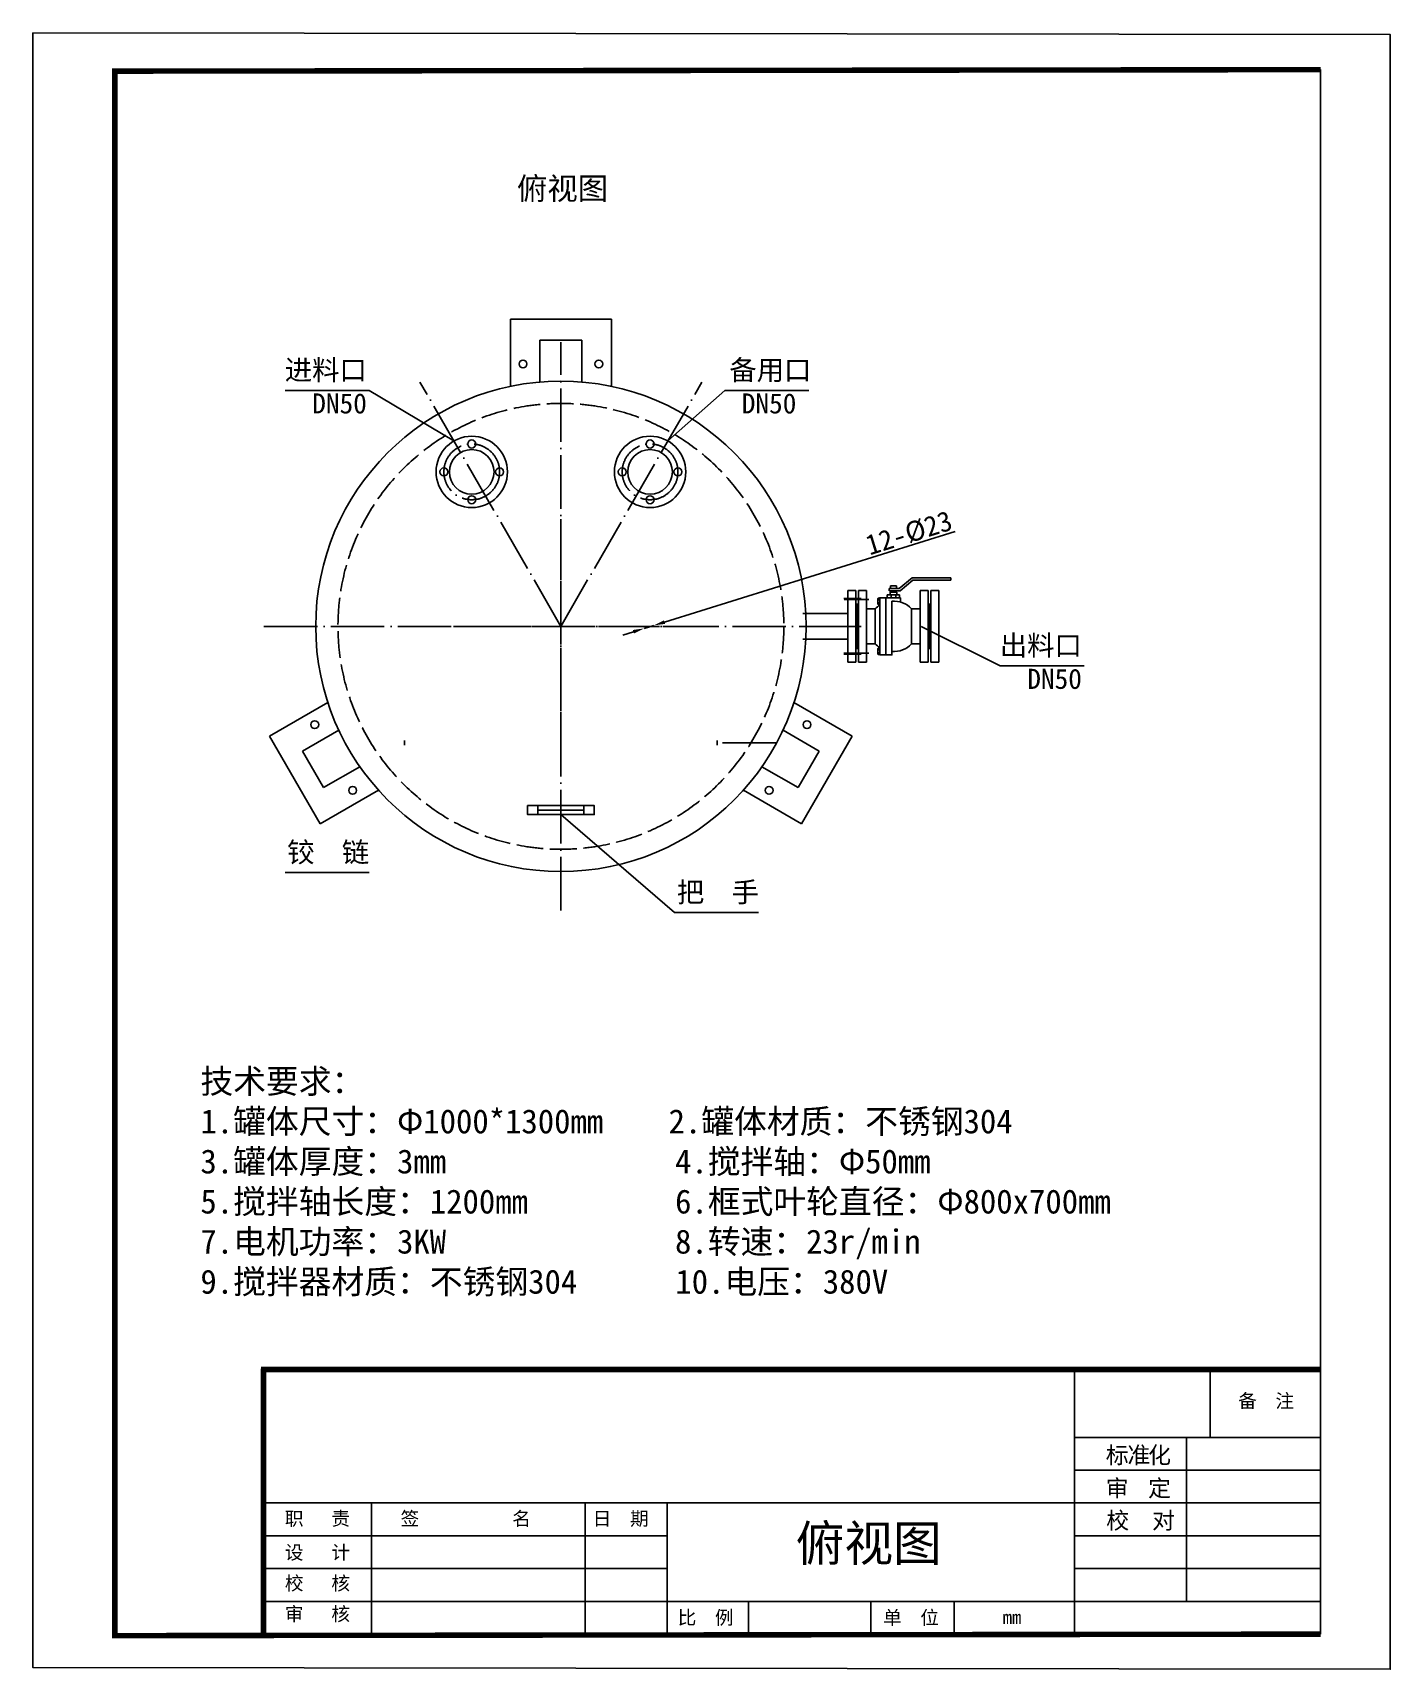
# Model space of a CAD drawing. Header units: millimetres. Extents: x 2128 to 23460, y -18769 to 2996.
# Drawn here: x 8488 to 11533, y -13867 to -10197 of the extents above; entities that cross this region are included whole.
import ezdxf

# ---------------------------------------------------------------- set-up
doc = ezdxf.new("R2010")
doc.units = ezdxf.units.MM
doc.linetypes.add('ACAD_ISO02W100', pattern=[15, 12, -3])
doc.linetypes.add('ACAD_ISO04W100', pattern=[30, 24, -3, 0, -3])
for name, color, linetype in [('中心线', 1, 'ACAD_ISO04W100'), ('标注', 6, 'Continuous'), ('注释', 3, 'Continuous'), ('虚线', 7, 'ACAD_ISO02W100'), ('轴线', 1, 'ACAD_ISO04W100')]:
    doc.layers.add(name, color=color, linetype=linetype)
doc.layers.add('标注线', color=7, linetype='Continuous', lineweight=9)
doc.styles.get("Standard").update_dxf_attribs({"font": ''})
doc.styles.add('STYLE1', font='')
doc.styles.get('Standard').set_extended_font_data('SimSun')
doc.styles.get('STYLE1').set_extended_font_data('FangSong_GB2312')
doc.dimstyles.new('ISO-25', dxfattribs={"dimtxt": 45, "dimasz": 25, "dimexe": 1.25, "dimexo": 0.625, "dimgap": 5, "dimtad": 1, "dimtxsty": 'Standard', "dimcen": 2.5, "dimadec": 0, "dimazin": 0, "dimtfac": 1, "dimtmove": 0, "dimatfit": 3, "dimfxl": 0, "dimarcsym": 0})

msp = doc.modelspace()

# ---------------------------------------------------------------- texts
at = {"insert": (9574.203, -10521.342), "char_height": 50, "attachment_point": 1}
msp.add_mtext_dynamic_manual_height_columns('俯视图', width=451.97245, gutter_width=12.5, heights=[0], dxfattribs=at)
at = {"insert": (8864.328, -12521.574), "char_height": 53.9136, "width": 2170.93427, "attachment_point": 1}
msp.add_mtext('{\\fKaiTi_GB2312|b0|i0|c134|p49;技术要求：\\P1.罐体尺寸：Φ1000*1300mm    2.罐体材质：不锈钢304    \\P3.罐体厚度：3mm              4.搅拌轴：Φ50mm\\P5.搅拌轴长度：1200mm         6.框式叶轮直径：Φ800x700mm\\P7.电机功率：3KW              8.转速：23r/min\\P9.搅拌器材质：不锈钢304      10.电压：380V}', dxfattribs=at)
at = {"linetype": 'Continuous', "lineweight": -3, "char_height": 30.64964, "attachment_point": 1}
for s, insert, width in [('{\\fSimSun|b0|i0|c134|p54;备  注}', (11192.029, -13249.871), 410.52998), ('{\\fSimSun|b0|i0|c134|p54;职   责}', (9053.755, -13513.945), 283.58211), ('{\\fSimSun|b0|i0|c134|p54;签          名}', (9313.333, -13513.945), 356.97555), ('{\\fSimSun|b0|i0|c134|p54;日  期}', (9744.299, -13513.945), 283.58211), ('{\\fSimSun|b0|i0|c134|p54;设   计   }', (9053.755, -13589.947), 283.58211), ('{\\fSimSun|b0|i0|c134|p54;校   核   }', (9053.755, -13658.949), 283.58211), ('{\\fSimSun|b0|i0|c134|p54;审   核   }', (9053.755, -13727.7), 283.58211), ('{\\fSimSun|b0|i0|c134|p54;比  例}', (9934.815, -13735.938), 283.58211), ('{\\fSimSun|b0|i0|c134|p54;单  位}', (10395.568, -13735.938), 283.58211), ('{\\fSimSun|b0|i0|c134|p2;mm}', (10663.792, -13735.197), 283.58211)]:
    msp.add_mtext(s, dxfattribs=dict(at, insert=insert, width=width))
at = {"layer": '标注', "insert": (10199.622, -13544.549), "char_height": 80, "attachment_point": 1}
msp.add_mtext_dynamic_manual_height_columns('{\\C0;俯视图}', width=913.33857, gutter_width=12.5, heights=[0], dxfattribs=at)
at = {"layer": '标注线', "color": 7, "ltscale": 0.13, "attachment_point": 1, "style": 'STYLE1'}
for s, insert, char_height, width in [('标', (10894.911, -13368.006), 37.736, 47.23771), ('准', (10943.427, -13368.006), 37.736, 47.23771), ('化', (10989.834, -13368.006), 37.736, 47.23771), ('审', (10894.911, -13442.23), 37.736, 47.23771), ('定', (10989.834, -13442.23), 37.736, 47.23771), ('校  对', (10895.939, -13514.583), 37.7359, 190.2792)]:
    msp.add_mtext(s, dxfattribs=dict(at, insert=insert, char_height=char_height, width=width))
at = {"layer": '注释', "char_height": 45}
for s, width, insert, attachment_point in [('进料口\\PDN50', 188.80723, (9237.642, -10930.821), 3), ('\\pi4.9036;备用口\\P\\pi32.904;DN50', 188.80723, (10045.633, -10930.821), 1), ('出料口\\PDN50', 188.80723, (10841.382, -11548.508), 3), ('铰  链', 451.97245, (9058.99, -12012.294), 1), ('把  手', 451.97245, (9932.882, -12101.958), 1)]:
    msp.add_mtext_dynamic_manual_height_columns(s, width=width, gutter_width=12.5, heights=[0], dxfattribs=dict(at, insert=insert, attachment_point=attachment_point))

# ---------------------------------------------------------------- blocks, each defined once
blk = doc.blocks.new('*D51')
at = {"layer": 'Defpoints', "color": 0, "transparency": 16777216}
for p in [(9859.4, -11533), (9881.4, -11526.1)]:
    blk.add_point(p, dxfattribs=at)
at = {"layer": '标注', "color": 0, "lineweight": -2, "transparency": 16777216}
for p, q in [((10556.8, -11315.8), (9905.2, -11518.7)), ((9835.5, -11540.4), (9811.7, -11547.8)), ((9859.4, -11533), (9881.4, -11526.1))]:
    blk.add_line(p, q, dxfattribs=at)
at = {"layer": '标注', "color": 0, "transparency": 16777216}
for points in [[(9904, -11514.7), (9906.5, -11522.7), (9881.4, -11526.1)], [(9834.3, -11536.4), (9836.8, -11544.4), (9859.4, -11533)]]:
    blk.add_solid(points, dxfattribs=at)
at = {"layer": '标注', "color": 0, "transparency": 16777216, "insert": (10453.5, -11319.2), "char_height": 45, "attachment_point": 5, "rotation": 17.2948}
blk.add_mtext('12-%%C23', dxfattribs=at)

# ---------------------------------------------------------------- dimensions: what is measured, and where the dimension line sits
at = {"layer": '标注'}
dim = msp.add_diameter_dim_2p(p1=(9859.404, -11532.963), p2=(9881.364, -11526.125), text='12-%%C23', dimstyle='ISO-25', dxfattribs=at)
dim.commit()
dim.dimension.update_dxf_attribs({"geometry": '*D51', "text_midpoint": (10461.671, -11345.438), "dimtype": 163})

# ---------------------------------------------------------------- linework, layer by layer
for p, q in [((11376.833, -13788.434), (11376.833, -10279.767)), ((9559.484, -10839.24), (9786.284, -10839.24)), ((9559.484, -10990.058), (9559.484, -10839.24)), ((9786.284, -10839.24), (9786.284, -10990.058)), ((9625.634, -10886.49), (9720.134, -10886.49)), ((9625.634, -10980.273), (9625.634, -10886.49)), ((9720.134, -10886.49), (9720.134, -10980.273)), ((10316.293, -11608.24), (10316.293, -11448.24)), ((10316.293, -11448.24), (10334.293, -11448.24)), ((10334.293, -11448.24), (10334.293, -11608.24)), ((10358.293, -11448.24), (10340.293, -11448.24)), ((10340.293, -11448.24), (10340.293, -11608.24)), ((10358.293, -11608.24), (10358.293, -11448.24)), ((10408.755, -11443.527), (10431.736, -11443.527)), ((10408.755, -11448.527), (10408.755, -11443.527)), ((10408.755, -11448.527), (10433.546, -11448.527)), ((10412.166, -11443.527), (10412.166, -11437.203)), ((10425.339, -11437.203), (10412.166, -11437.203)), ((10414.159, -11451.598), (10414.159, -11448.527)), ((10423.346, -11451.598), (10423.346, -11448.527)), ((10425.339, -11443.527), (10425.339, -11437.203)), ((10431.736, -11443.527), (10460.479, -11419.589)), ((10433.546, -11448.527), (10462.567, -11424.358)), ((10461.119, -11419.358), (10547.629, -11419.358)), ((10462.567, -11424.358), (10547.629, -11424.358)), ((10478.759, -11608.24), (10478.759, -11448.24)), ((10478.759, -11448.24), (10496.759, -11448.24)), ((10496.759, -11448.24), (10496.759, -11608.24)), ((10520.759, -11448.24), (10502.759, -11448.24)), ((10502.759, -11448.24), (10502.759, -11608.24)), ((10520.759, -11608.24), (10520.759, -11448.24)), ((10547.629, -11424.358), (10547.629, -11419.358)), ((10384.654, -11468.771), (10387.096, -11468.771)), ((10384.654, -11475.673), (10387.096, -11475.673)), ((10404.943, -11464.162), (10404.943, -11457.846)), ((10404.943, -11457.846), (10432.563, -11457.846)), ((10411.007, -11457.846), (10411.007, -11451.598)), ((10411.007, -11451.598), (10426.498, -11451.598)), ((10413.283, -11464.162), (10413.283, -11457.846)), ((10415.3, -11464.162), (10434.806, -11464.162)), ((10424.222, -11464.162), (10424.222, -11457.846)), ((10426.498, -11457.846), (10426.498, -11451.598)), ((10432.563, -11457.846), (10432.563, -11464.162)), ((10434.806, -11473.841), (10434.806, -11464.162)), ((10316.185, -11499.74), (10215.247, -11499.74)), ((10358.293, -11488.766), (10377.77, -11488.766)), ((10377.77, -11567.714), (10377.77, -11488.766)), ((10459.158, -11488.766), (10478.759, -11488.766)), ((10459.37, -11567.714), (10459.37, -11488.766)), ((10316.185, -11556.74), (10215.247, -11556.74)), ((10218.247, -11556.816), (10218.247, -11556.74)), ((10316.293, -11590.74), (10316.293, -11590.74)), ((10358.293, -11567.714), (10377.77, -11567.714)), ((10358.293, -11590.74), (10358.293, -11590.74)), ((10384.654, -11580.808), (10387.096, -11580.808)), ((10384.654, -11587.71), (10387.096, -11587.71)), ((10459.37, -11567.714), (10478.759, -11567.714)), ((10478.759, -11590.74), (10478.759, -11590.74)), ((10520.759, -11590.74), (10520.759, -11590.74)), ((10334.293, -11608.24), (10316.293, -11608.24)), ((10340.293, -11608.24), (10358.293, -11608.24)), ((10496.759, -11608.24), (10478.759, -11608.24)), ((10502.759, -11608.24), (10520.759, -11608.24)), ((9019.492, -11774.533), (9150.104, -11699.124)), ((10195.663, -11699.124), (10326.275, -11774.533)), ((9132.892, -11970.947), (9019.492, -11774.533)), ((9093.487, -11808.195), (9174.706, -11761.304)), ((10171.062, -11761.304), (10252.28, -11808.195)), ((10326.275, -11774.533), (10212.875, -11970.947)), ((9140.737, -11890.035), (9093.487, -11808.195)), ((10252.28, -11808.195), (10205.03, -11890.035)), ((9221.956, -11843.143), (9140.737, -11890.035)), ((10205.03, -11890.035), (10123.812, -11843.143)), ((9263.504, -11895.539), (9132.892, -11970.947)), ((10212.875, -11970.947), (10082.263, -11895.539)), ((10824.751, -13347.079), (11376.833, -13347.079))]:
    msp.add_line(p, q)
at = {"color": 1, "linetype": 'ACAD_ISO04W100', "lineweight": -3, "ltscale": 1.2}
for p, q in [((9672.884, -11287.552), (9672.884, -11768.928)), ((9432.074, -11528.24), (9913.693, -11528.24))]:
    msp.add_line(p, q, dxfattribs=at)
at = {"color": 1, "ltscale": 50}
for p, q in [((10308.082, -11468.249), (10363.187, -11468.249)), ((10307.71, -11588.231), (10363.559, -11588.231))]:
    msp.add_line(p, q, dxfattribs=at)
at = {"color": 4}
for p, q in [((9322.124, -11784.362), (9322.124, -11794.53)), ((10023.643, -11784.362), (10023.643, -11794.53)), ((10035.229, -11789.446), (10156.9, -11789.446)), ((9621.276, -11930.272), (9621.276, -11950.607)), ((9621.276, -11940.439), (9724.492, -11940.439)), ((9724.492, -11930.272), (9724.492, -11950.607))]:
    msp.add_line(p, q, dxfattribs=at)
at = {"linetype": 'Continuous', "lineweight": -3}
for p, q in [((8999.526, -13195.059), (11376.833, -13195.059)), ((8999.882, -13195.059), (11376.833, -13195.059)), ((8999.882, -13195.059), (11377.19, -13195.059)), ((10824.751, -13788.434), (10824.751, -13195.062)), ((11129.386, -13347.079), (11129.386, -13195.059)), ((11076.224, -13714.875), (11076.224, -13347.079)), ((11376.833, -13420.639), (10824.751, -13420.639)), ((9012.056, -13494.198), (11376.833, -13494.198)), ((9248.278, -13788.434), (9248.278, -13494.198)), ((9727.514, -13788.434), (9727.514, -13494.198)), ((9911.412, -13788.434), (9911.412, -13494.198)), ((9012.056, -13567.757), (9911.412, -13567.757)), ((10824.751, -13567.757), (11376.833, -13567.757)), ((9011.895, -13641.316), (9911.412, -13641.316)), ((10824.751, -13641.316), (11376.833, -13641.316)), ((9011.895, -13714.875), (9911.412, -13714.875)), ((9911.412, -13714.875), (11376.833, -13714.875)), ((10093.888, -13713.924), (10093.888, -13788.434)), ((10368.081, -13713.924), (10368.081, -13788.434)), ((10555.125, -13713.924), (10555.125, -13788.434)), ((11376.833, -13714.875), (10824.751, -13714.875)), ((9011.869, -13788.434), (11376.833, -13788.434))]:
    msp.add_line(p, q, dxfattribs=at)
at = {"lineweight": -3}
msp.add_lwpolyline([(8488.246, -10196.964), (11533.04, -10200.97), (11533.04, -13867.23), (8488.246, -13863.224)], close=True, dxfattribs=at)
at = {"linetype": 'Continuous', "lineweight": -3, "const_width": 12.26}
for points in [[(11376.833, -10279.767), (8672.403, -10283.122), (8672.403, -13791.789)], [(11376.833, -13788.434), (8672.403, -13791.789), (8672.403, -10283.122)], [(8999.882, -13195.069), (11376.833, -13195.059)], [(9005.922, -13195.069), (9005.922, -13788.434)]]:
    msp.add_lwpolyline(points, dxfattribs=at)
for points in [[(10334.293, -11578.24), (10337.293, -11578.24), (10337.293, -11478.24), (10334.293, -11478.24)], [(10340.293, -11578.24), (10337.293, -11578.24), (10337.293, -11478.24), (10340.293, -11478.24)], [(10415.3, -11464.162), (10401.698, -11464.162), (10401.698, -11592.319), (10415.3, -11592.319), (10415.3, -11471.564)], [(10496.759, -11578.24), (10499.759, -11578.24), (10499.759, -11478.24), (10496.759, -11478.24)], [(10502.759, -11578.24), (10499.759, -11578.24), (10499.759, -11478.24), (10502.759, -11478.24)]]:
    msp.add_lwpolyline(points)
for points in [[(10383.654, -11466.177), (10383.654, -11478.267), (10384.654, -11479.267), (10387.096, -11479.267), (10388.096, -11478.267), (10388.096, -11466.177), (10387.096, -11465.177), (10384.654, -11465.177)], [(10388.096, -11592.319), (10388.096, -11464.162), (10401.698, -11464.162), (10401.698, -11592.319)], [(10383.654, -11590.304), (10383.654, -11578.214), (10384.654, -11577.214), (10387.096, -11577.214), (10388.096, -11578.214), (10388.096, -11590.304), (10387.096, -11591.304), (10384.654, -11591.304)]]:
    msp.add_lwpolyline(points, close=True)
at = {"color": 4}
msp.add_lwpolyline([(9598.103, -11930.272), (9747.664, -11930.272), (9747.664, -11950.607), (9598.103, -11950.607)], close=True, dxfattribs=at)
for centre, radius in [((9587.834, -10939.896), 8.82), ((9757.934, -10939.896), 8.82), ((9672.884, -11528.24), 550), ((9472.884, -11181.83), 80), ((9472.884, -11119.33), 9), ((9872.884, -11181.83), 80), ((9872.884, -11119.33), 9), ((9472.884, -11181.83), 50), ((9872.884, -11181.83), 50), ((9410.384, -11181.83), 9), ((9535.384, -11181.83), 9), ((9810.384, -11181.83), 9), ((9935.384, -11181.83), 9), ((9472.884, -11244.33), 9), ((9872.884, -11244.33), 9), ((9120.837, -11748.757), 8.82), ((10224.93, -11748.757), 8.82), ((9205.887, -11896.068), 8.82), ((10139.88, -11896.068), 8.82)]:
    msp.add_circle(centre, radius)
for centre, radius, start, end in [((10461.119, -11420.358), 1, 90, 129.788581), ((10418.57, -11528.24), 56.77, 122.466564, 135.946366), ((10384.654, -11467.771), 1, 180, 270), ((10384.654, -11469.771), 1, 90, 180), ((10384.654, -11474.673), 1, 180, 270), ((10384.654, -11476.673), 1, 90, 180), ((10387.096, -11467.771), 1, 270, 0), ((10387.096, -11469.771), 1, 0, 90), ((10387.096, -11474.673), 1, 270, 0), ((10387.096, -11476.673), 1, 0, 90), ((10418.57, -11528.24), 56.77, 44.053634, 93.302027), ((10418.57, -11528.24), 56.77, 224.053634, 237.533436), ((10384.654, -11579.808), 1, 180, 270), ((10384.654, -11581.808), 1, 90, 180), ((10384.654, -11586.71), 1, 180, 270), ((10384.654, -11588.71), 1, 90, 180), ((10387.096, -11579.808), 1, 270, 0), ((10387.096, -11581.808), 1, 0, 90), ((10387.096, -11586.71), 1, 270, 0), ((10387.096, -11588.71), 1, 0, 90), ((10418.57, -11528.24), 56.77, 266.697973, 315.946366)]:
    msp.add_arc(centre, radius, start, end)
at = {"layer": '中心线', "ltscale": 5}
for p, q in [((9672.884, -12165.274), (9672.884, -10891.207)), ((9672.884, -11528.24), (9356.796, -10980.76)), ((9672.884, -11528.24), (9988.971, -10980.76)), ((9006.712, -11528.24), (10339.055, -11528.24)), ((10346.466, -11528.24), (10222.884, -11528.24))]:
    msp.add_line(p, q, dxfattribs=at)
for centre in [(9472.884, -11181.83), (9872.884, -11181.83)]:
    msp.add_circle(centre, 62.5, dxfattribs=at)
at = {"layer": '注释'}
for p, q in [((9242.517, -10999.183), (9054.115, -10999.183)), ((9242.517, -10999.183), (9432.884, -11112.548)), ((10040.757, -10999.183), (9912.884, -11112.548)), ((10040.757, -10999.183), (10229.159, -10999.183)), ((10657.855, -11616.87), (10481.068, -11528.24)), ((10846.257, -11616.87), (10657.855, -11616.87)), ((9928.006, -12170.32), (9672.884, -11950.607)), ((9054.115, -12080.656), (9242.517, -12080.656)), ((9928.006, -12170.32), (10116.408, -12170.32))]:
    msp.add_line(p, q, dxfattribs=at)
at = {"layer": '虚线', "color": 251, "ltscale": 5}
msp.add_circle((9672.884, -11528.24), 500, dxfattribs=at)
at = {"layer": '轴线', "ltscale": 5}
for p, q in [((10346.573, -11465.74), (10307.099, -11465.74)), ((10346.573, -11590.74), (10307.099, -11590.74))]:
    msp.add_line(p, q, dxfattribs=at)

msp.set_redraw_order([(e.dxf.handle, doc.entitydb.next_handle()) for e in msp.query("TEXT MTEXT ATTDEF DIMENSION ARC_DIMENSION")])  # texts and dimensions are drawn at this point

doc.saveas('drawing.dxf')
